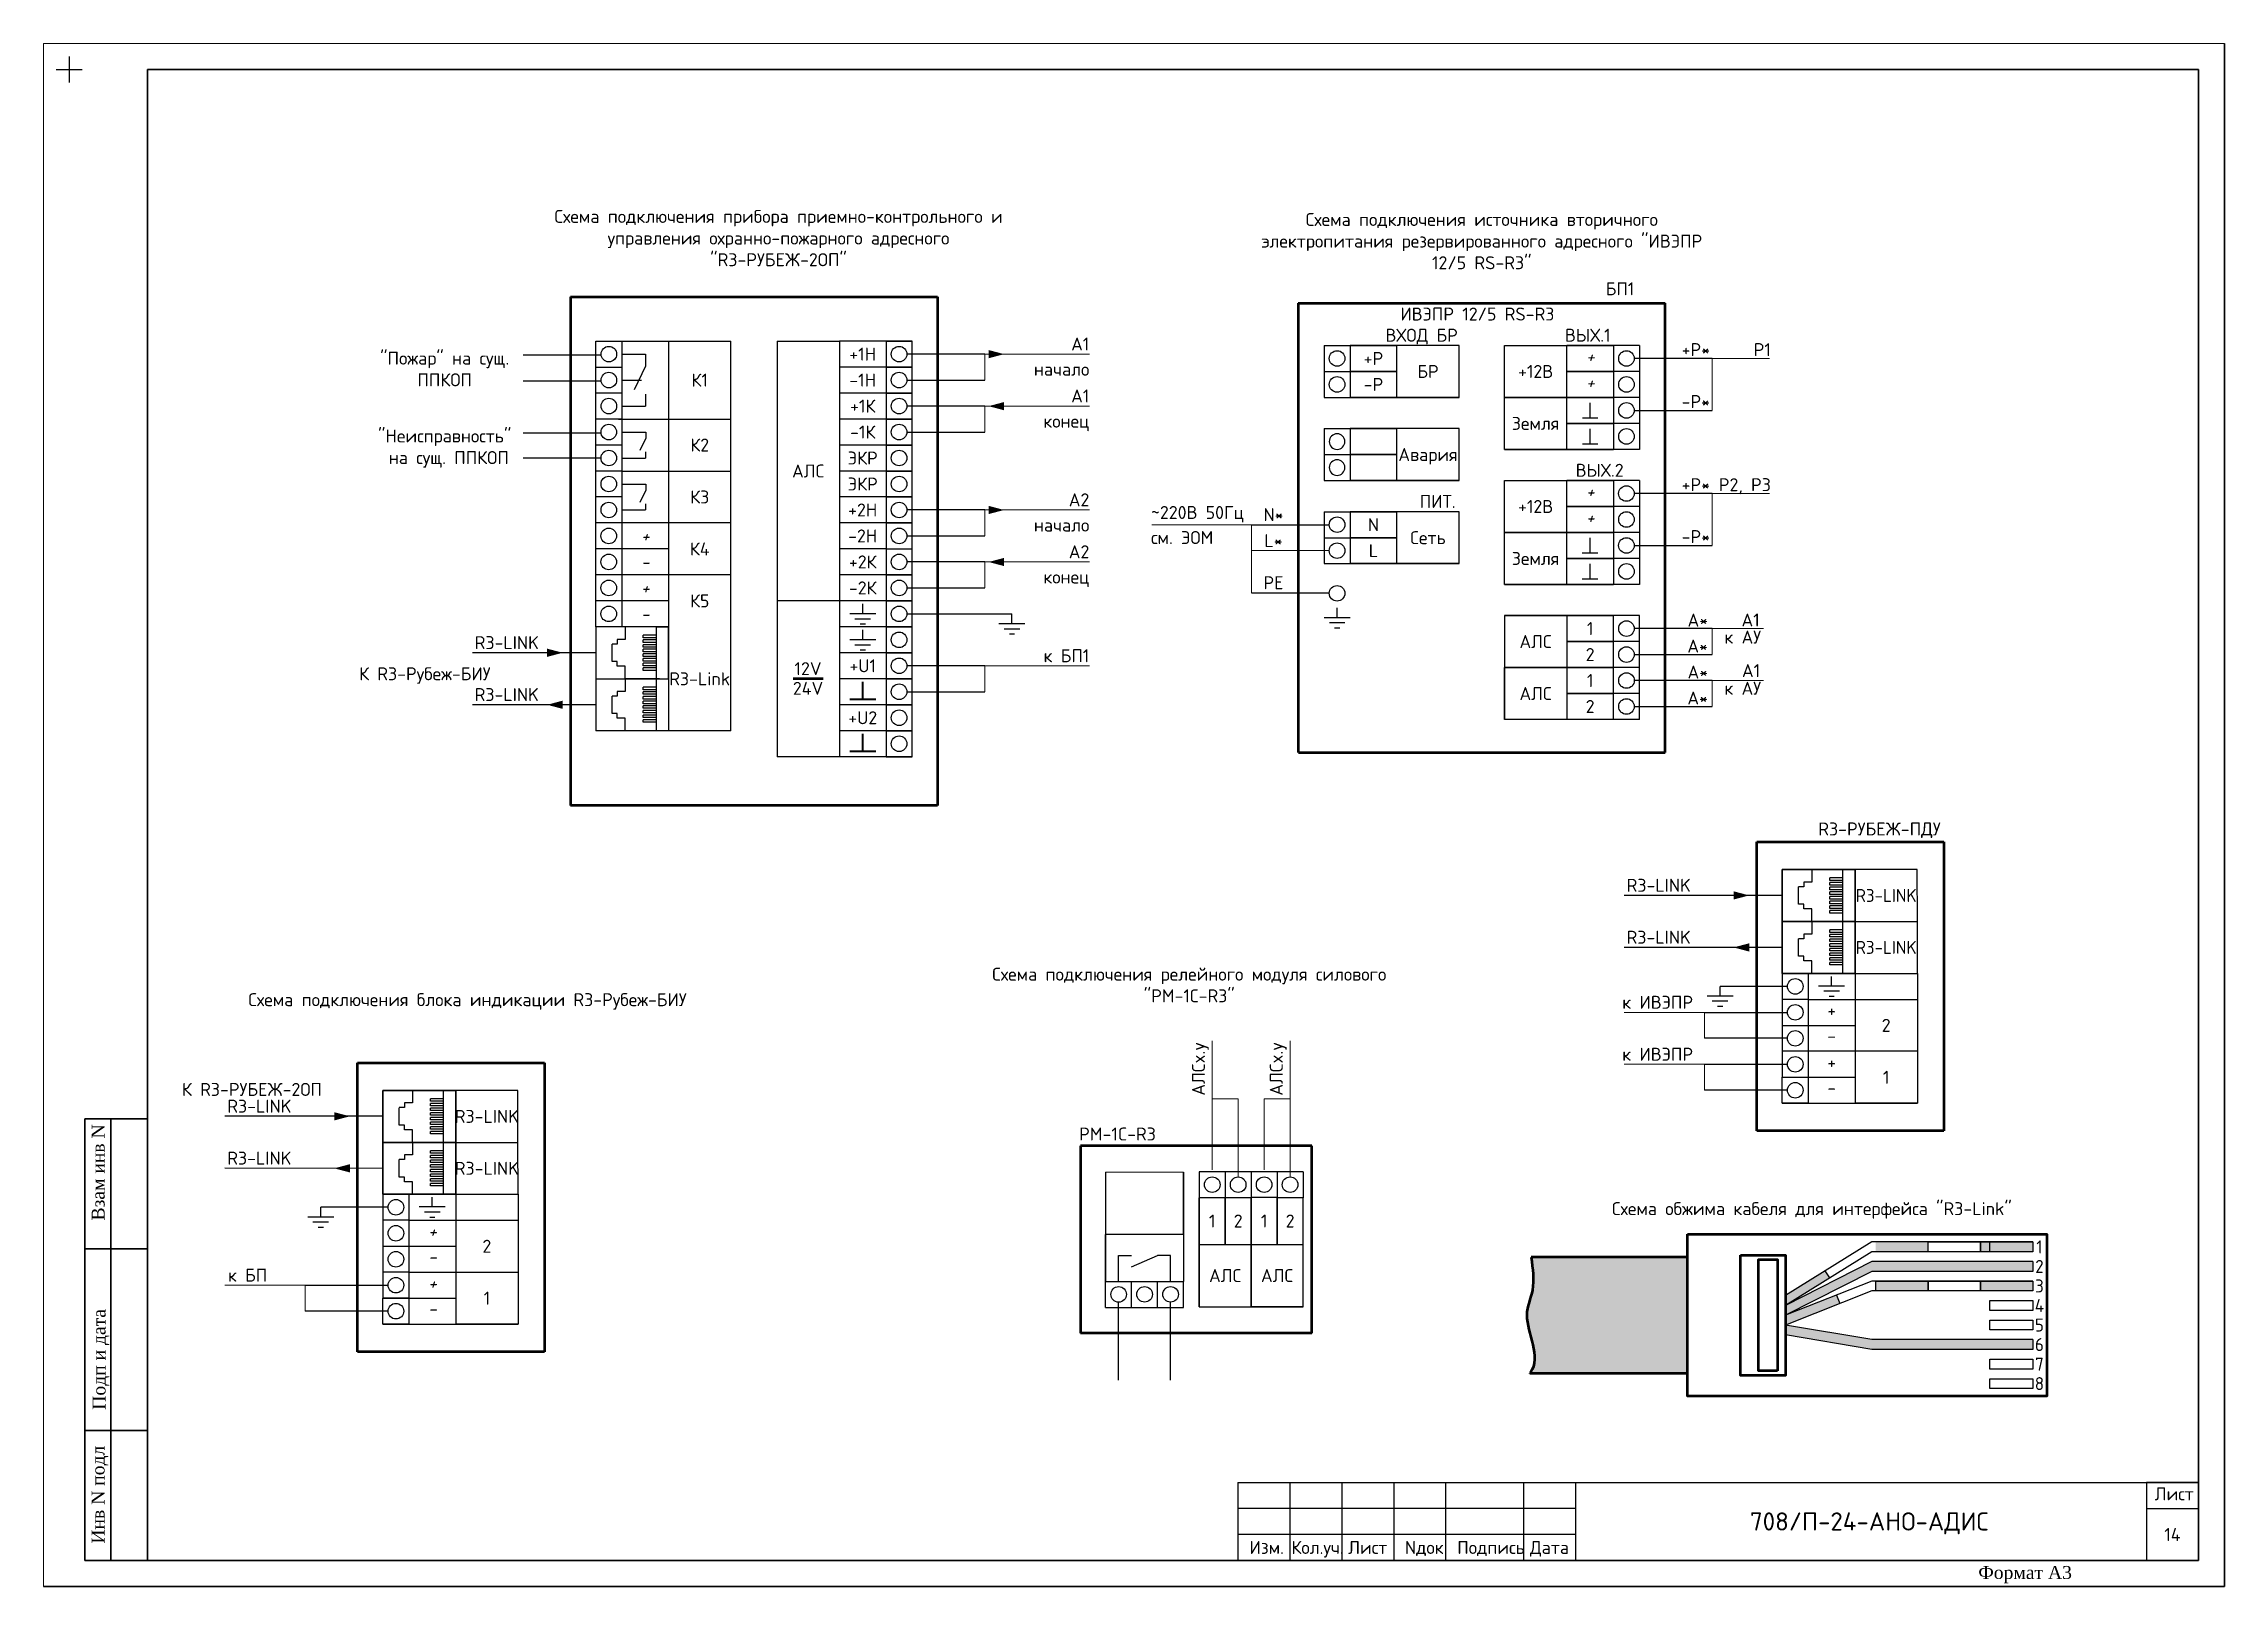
# Paper-space layout 'Сх3' of a CAD drawing. Header units: millimetres. Extents: x 1593 to 2013, y 856 to 1153.
# The model-space entities are those that its viewports show. They can reach past a viewport. Long polylines and large blocks are cut down to what shows.
import ezdxf
from ezdxf import colors
from ezdxf.entities.mleader import LeaderData, LeaderLine
from ezdxf.enums import TextEntityAlignment as Align
from ezdxf.math import Vec2, Vec3

# ---------------------------------------------------------------- set-up
doc = ezdxf.new("R2010")
doc.units = ezdxf.units.MM
for name, color, linetype, lineweight in [('RC-Выноски', 7, 'Continuous', 0), ('Основная сплош', 7, 'Continuous', 30), ('Примечания', 7, 'Continuous', 25), ('Схемы подключ', 7, 'Continuous', 15), ('Текст', 7, 'Continuous', 30)]:
    doc.layers.add(name, color=color, linetype=linetype, lineweight=lineweight)
doc.layers.add('Вспомог-я', color=123, linetype='Continuous', plot=False)
doc.layers.add('Основная', color=7, linetype='Continuous')
doc.layers.add('Штамп', color=7, linetype='Continuous', lineweight=25, true_color=0x000000)
doc.styles.add('GOST-2.304_Type-B_italic', font='')
doc.styles.add('ICOCPEUR', font='isocpeur.ttf', dxfattribs={"height": 250})
doc.styles.add('ISOCPEUR', font='isocpeur.ttf', dxfattribs={"height": 250})
doc.styles.add('RubezhCAD', font='isocpeur.ttf')
doc.styles.add('TIMES', font='times.ttf')
doc.styles.get('GOST-2.304_Type-B_italic').set_extended_font_data('GOST Common', italic=True)

psp = doc.layouts.new('Сх3')

msp = doc.modelspace()

# ---------------------------------------------------------------- texts
at = {"layer": 'Схемы подключ', "lineweight": 0, "style": 'RubezhCAD'}
for s, p in [('БП1', (371479.3, 48739.4)), ('ИВЭПР 12/5 RS-R3', (367524.1, 48253.2)), ('ВХОД БР', (367237.5, 47845.4)), ('ВЫХ.1', (370695.2, 47845.6)), ('ВЫХ.2', (370900.8, 45245.4)), ('~220В 50Гц', (362723.1, 44432.8)), ('ПИТ.', (367898.1, 44645.6)), ('см. ЭОМ', (362723.1, 43950.3)), ('A*', (373055.4, 42360.9)), ('А1', (374095.2, 42363.6)), ('A*', (373052.1, 41861.2)), ('к АУ ', (373765.2, 42034.3)), ('A*', (373055.4, 41360.9)), ('А1', (374103.9, 41388.4)), ('к АУ ', (373765.2, 41049.1)), ('A*', (373052.1, 40861.2)), ('Схема подключения блока индикации R3-Рубеж-БИУ', (345336.7, 35053.6))]:
    msp.add_text(s, height=250, dxfattribs=at).set_placement(p)
for s, p in [('А1', (361534.6, 47801.3)), ('начало', (361534.6, 47315.4)), ('А1', (361534.6, 46801.3)), ('конец', (361534.6, 46315.4)), ('А2', (361534.6, 44801.3)), ('начало', (361534.6, 44315.4)), ('А2', (361534.6, 43801.3)), ('конец', (361534.6, 43315.4)), ('R3-LINK', (350932.2, 42052.6)), ('к БП1', (361534.6, 41800.1)), ('R3-LINK', (350931.2, 41052.6)), ('R3-LINK', (346167.6, 33128.4)), ('R3-LINK', (346166.6, 32128.4)), ('к БП', (345701.5, 29875.9))]:
    msp.add_text(s, height=250, dxfattribs=at).set_placement(p, align=Align.MIDDLE_RIGHT)
for s, p in [('+1Н', (357170.4, 47606.3)), ('+Р', (367006, 47523)), ('К1', (354031.1, 47106.3)), ('-1Н', (357170.2, 47106.3)), ('-Р', (367006.2, 47023)), ('БР', (368056.4, 47272.9)), ('+12В', (370129.5, 47273)), ('+1К', (357170.2, 46606.3)), ('-1К', (357170.2, 46106.3)), ('Земля', (370129.4, 46272.9)), ('К2', (354031.1, 45856.3)), ('Авария', (368056.3, 45672.9)), ('АЛС', (356119.8, 45356.3)), ('ЭКР', (357170.2, 45606.3)), ('К3', (354031.1, 44856.3)), ('ЭКР', (357170.5, 45106.3)), ('+2Н', (357170.6, 44606.3)), ('N*', (365080.2, 44516.8)), ('+12В', (370129.1, 44672.9)), ('-2Н', (357170.3, 44106.3)), ('L*', (365080.2, 44016.8)), ('N', (367006.1, 44323)), ('Сеть', (368056.3, 44073)), ('К4', (354031.1, 43856.3)), ('+2К', (357170.5, 43606.3)), ('L', (367006.3, 43823)), ('Земля', (370128.9, 43672.7)), ('PE', (365080.7, 43205.4)), ('К5', (354030.5, 42856.3)), ('-2К', (357170.3, 43106.3)), ('1', (371179.6, 42322.9)), ('АЛС', (370129.3, 42072.9)), ('12V', (356116.9, 41551.5)), ('+U1', (357170.6, 41606.3)), ('2', (371179.6, 41822.9)), ('R3-Link', (354030.1, 41356.3)), ('24V', (356116.9, 41172.6)), ('АЛС', (370129.6, 41072.9)), ('1', (371179.8, 41322.9)), ('2', (371179.8, 40822.9)), ('+U2', (357170.5, 40606.3)), ('R3-LINK', (349930.8, 32932)), ('R3-LINK', (349930.8, 31932)), ('2', (349931, 30432)), ('1', (349931.2, 29432))]:
    msp.add_text(s, height=250, dxfattribs=at).set_placement(p, align=Align.MIDDLE_CENTER)
at = {"layer": 'Схемы подключ', "lineweight": 25, "style": 'GOST-2.304_Type-B_italic'}
for p in [(371179.8, 47560.8), (371179.8, 47060.8), (371179.4, 44960.6), (371179.4, 44460.6)]:
    msp.add_text('+', height=250, dxfattribs=at).set_placement(p, align=Align.MIDDLE_CENTER)
at = {"layer": 'Схемы подключ', "lineweight": 0, "style": 'RubezhCAD'}
for s, p in [('+P*', (373214.7, 47568.1)), ('-P*', (373214.7, 46568.1)), ('+P*', (373214.7, 44967.9)), ('-P*', (373214.7, 43968))]:
    msp.add_text(s, height=250, dxfattribs=at).set_placement(p, align=Align.CENTER)
for s, p in [('P1', (374661.1, 47568.1)), ('P2, P3', (374661.1, 44967.9))]:
    msp.add_text(s, height=250, dxfattribs=at).set_placement(p, align=Align.RIGHT)
at = {"layer": 'Схемы подключ', "color": 0, "lineweight": 25}
for s, style, p in [('+', 'GOST-2.304_Type-B_italic', (352979.6, 44106.3)), ('-', 'GOST-2.304_Type-B_italic', (352979.2, 43606.3)), ('+', 'GOST-2.304_Type-B_italic', (352979, 43105.5)), ('-', 'GOST-2.304_Type-B_italic', (352978.7, 42605.5)), ('+', 'ISOCPEUR', (375830.6, 34972.4)), ('-', 'ISOCPEUR', (375830.6, 34482.9)), ('2', 'ISOCPEUR', (376881.1, 34684.7)), ('+', 'ISOCPEUR', (375830.8, 33972.4)), ('1', 'ISOCPEUR', (376881.4, 33684.7)), ('-', 'ISOCPEUR', (375830.8, 33482.9)), ('+', 'GOST-2.304_Type-B_italic', (348880.5, 30719.8)), ('1', 'ISOCPEUR', (363901.1, 30917.4)), ('2', 'ISOCPEUR', (364401.1, 30917.4)), ('1', 'ISOCPEUR', (364901.1, 30917.7)), ('2', 'ISOCPEUR', (365401.1, 30917.7)), ('-', 'GOST-2.304_Type-B_italic', (348880.5, 30230.2)), ('АЛС', 'ISOCPEUR', (364151.1, 29867.1)), ('АЛС', 'ISOCPEUR', (365151.1, 29867.4)), ('+', 'GOST-2.304_Type-B_italic', (348880.6, 29719.8)), ('-', 'GOST-2.304_Type-B_italic', (348880.6, 29230.2))]:
    msp.add_text(s, height=250, dxfattribs=dict(at, style=style)).set_placement(p, align=Align.MIDDLE_CENTER)
at = {"layer": 'Схемы подключ', "color": 7, "style": 'ISOCPEUR'}
for s, p in [('R3-РУБЕЖ-ПДУ', (375573.8, 38340.3)), ('Схема обжима кабеля для интерфейса "R3-Link"', (371599.8, 31030.4))]:
    msp.add_text(s, height=250, dxfattribs=at).set_placement(p)
at = {"layer": 'Схемы подключ', "color": 0, "lineweight": 0, "style": 'ISOCPEUR'}
for s, p in [('R3-LINK', (373117.7, 37381)), ('R3-LINK', (373116.8, 36381)), ('к ИВЭПР', (373162.2, 35128.5)), ('к ИВЭПР', (373162.2, 34128.5))]:
    msp.add_text(s, height=250, dxfattribs=at).set_placement(p, align=Align.MIDDLE_RIGHT)
at = {"layer": 'Схемы подключ', "color": 0, "lineweight": 25, "style": 'ISOCPEUR', "width": 0.95}
for s, p in [('R3-LINK', (376881, 37184.7)), ('R3-LINK', (376881, 36184.7)), ('1', (379832.8, 30419)), ('2', (379832.8, 30043.1)), ('4', (379832.8, 29291.2)), ('3', (379832.8, 29667.1)), ('5', (379832.8, 28915.2)), ('6', (379832.8, 28539.2)), ('7', (379832.8, 28163.3)), ('8', (379832.8, 27787.3))]:
    msp.add_text(s, height=250, dxfattribs=at).set_placement(p, align=Align.MIDDLE_CENTER)
at = {"layer": 'Схемы подключ', "style": 'ISOCPEUR'}
for p in [(363760.3, 33330.5), (365260.3, 33330.5)]:
    msp.add_text('АЛСx.y', height=250, rotation=90, dxfattribs=at).set_placement(p)
at = {"layer": 'Схемы подключ', "color": 7, "style": 'ISOCPEUR'}
msp.add_text('РМ-1C-R3', height=250, dxfattribs=at).set_placement((362816.1, 32467.6), align=Align.RIGHT)
at = {"layer": 'Схемы подключ', "lineweight": 0, "char_height": 250, "width": 9163.614, "attachment_point": 2, "style": 'RubezhCAD'}
for s, insert in [('Схема подключения прибора приемно-контрольного и управления охранно-пожарного адресного "R3-РУБЕЖ-2ОП"', (355548.4, 50382.5)), ('Схема подключения источника вторичного электропитания резервированного адресного "ИВЭПР 12/5 RS-R3"', (369092.6, 50323.8)), ('Схема подключения релейного модуля силового \\P"РМ-1С-R3"', (363458.7, 35794.5))]:
    msp.add_mtext(s, dxfattribs=dict(at, insert=insert))
at = {"layer": 'Схемы подключ', "char_height": 250, "attachment_point": 5}
for s, insert, style in [('"Пожар" на сущ. ППКОП', (349118.9, 47320.1), 'ISOCPEUR'), ('"Неисправность"\\P на сущ. ППКОП', (349118.9, 45788.7), 'ISOCPEUR'), ('К R3-Рубеж-БИУ', (348737, 41418.7), 'RubezhCAD')]:
    msp.add_mtext_dynamic_manual_height_columns(s, width=3136.894, gutter_width=1250, heights=[0], dxfattribs=dict(at, insert=insert, style=style))
at = {"layer": 'Схемы подключ', "lineweight": 0, "insert": (345407.1, 33576.1), "char_height": 250, "attachment_point": 2, "style": 'RubezhCAD'}
msp.add_mtext_dynamic_manual_height_columns('К R3-РУБЕЖ-2ОП', width=3136.894, gutter_width=1250, heights=[0], dxfattribs=at)

# ---------------------------------------------------------------- blocks, each defined once
blk = doc.blocks.new('разьем')
for p, q in [((0, -1000), (0, 0)), ((-753, -332), (-854, -332)), ((-854, -668), (-854, -333)), ((-600, -242), (-753, -242)), ((-753, -242), (-753, -332)), ((-600, 0), (-600, -242)), ((-254, -210), (-254, -163)), ((0, -163), (-254, -163)), ((0, -210), (-254, -210)), ((-254, -299), (-254, -253)), ((0, -253), (-254, -253)), ((0, -299), (-254, -299)), ((-254, -389), (-254, -343)), ((0, -343), (-254, -343)), ((0, -389), (-254, -389)), ((-753, -668), (-854, -668)), ((-753, -758), (-753, -668)), ((-600, -758), (-753, -758)), ((-600, -1000), (-600, -758)), ((-254, -479), (-254, -432)), ((0, -432), (-254, -432)), ((0, -479), (-254, -479)), ((-254, -568), (-254, -522)), ((0, -522), (-254, -522)), ((0, -568), (-254, -568)), ((-254, -658), (-254, -612)), ((0, -612), (-254, -612)), ((0, -658), (-254, -658)), ((-254, -748), (-254, -701)), ((0, -701), (-254, -701)), ((0, -748), (-254, -748)), ((-254, -838), (-254, -791)), ((0, -791), (-254, -791)), ((0, -838), (-254, -838))]:
    blk.add_line(p, q)
blk = doc.blocks.new('*U2737')
at = {"layer": 'Вспомог-я', "ltscale": 100}
for points in [[(493, 29450), (493, 28950)], [(243, 29200), (743, 29200)]]:
    blk.add_lwpolyline(points, dxfattribs=at)
at = {"layer": 'Основная сплош'}
for p, q in [((42000, 29700), (0, 29700)), ((0, 29700), (0, 0)), ((42000, 0), (42000, 29700)), ((2000, 29200), (2000, 500)), ((41500, 29200), (2000, 29200)), ((41500, 500), (41500, 29200)), ((793, 500), (793, 9000)), ((793, 6500), (793, 9000)), ((793, 9000), (1993, 9000)), ((1993, 9000), (793, 9000)), ((1293, 9000), (1293, 500)), ((1993, 6500), (793, 6500)), ((793, 500), (793, 3000)), ((793, 3000), (1993, 3000)), ((2000, 500), (793, 500)), ((2000, 500), (41500, 500)), ((0, 0), (42000, 0))]:
    blk.add_line(p, q, dxfattribs=at)
at = {"layer": 'Текст', "style": 'TIMES'}
for s, p in [('Взам инв N', (1176, 7044)), ('Подп и дата', (1193, 3400)), ('Инв N подл', (1174, 822))]:
    blk.add_text(s, height=250, rotation=90, dxfattribs=at).set_placement(p)
blk.add_text('Формат А3', height=250, dxfattribs=at).set_placement((37261, 143))
blk = doc.blocks.new('мал')
at = {"layer": 'Штамп'}
for p, q in [((23001, 2000), (23002, 500)), ((23001, 2000), (41501, 2000)), ((24002, 2000), (24002, 500)), ((25002, 2000), (25002, 500)), ((26002, 2000), (26002, 500)), ((27002, 2000), (27002, 500)), ((28502, 2000), (28502, 500)), ((29502, 2000), (29502, 500)), ((41501, 2000), (40501, 2000)), ((40501, 2000), (40501, 500)), ((29502, 1500), (23002, 1500)), ((40501, 1500), (41500, 1500)), ((29502, 1000), (23002, 1000))]:
    blk.add_line(p, q, dxfattribs=at)
at = {"style": 'ICOCPEUR'}
for tag, height, p in [('SHIFR', 350, (35162, 1250)), ('LIST', 250, (41000, 998))]:
    blk.add_attdef(tag, text='', height=height, dxfattribs=at).set_placement(p, align=Align.MIDDLE_CENTER)
at = {"layer": 'Штамп', "style": 'ICOCPEUR'}
for s, p in [('Лист', (40658, 1657)), ('Изм.', (23226, 624)), ('Кол.уч.', (24033, 624)), ('Лист', (25126, 624)), ('Nдок.', (26219, 624)), ('Подпись', (27226, 624)), ('Дата', (28626, 624))]:
    blk.add_text(s, height=250, dxfattribs=at).set_placement(p)

# ---------------------------------------------------------------- hatches: boundary and pattern name
h = msp.add_hatch(color=256)
h.dxf.hatch_style = 1
h.set_gradient(color1=(255, 127, 0), color2=(255, 127, 0), tint=1)
h.paths.add_polyline_path([(377688.6, 30324.2), (377688.6, 30513.9), (376680.7, 30513.9), (376680.7, 30324.2)])
h = msp.add_hatch(color=256)
h.dxf.hatch_style = 1
h.set_gradient(color1=(255, 127, 0), color2=(255, 127, 0), tint=1)
h.paths.add_polyline_path([(379704.5, 30324.2), (379704.5, 30513.9), (378696.6, 30513.9), (378696.6, 30324.2)])
h = msp.add_hatch(color=256)
h.dxf.hatch_style = 1
h.set_gradient(color1=(51, 51, 51), color2=(132, 132, 132), rotation=90, tint=1, name='CYLINDER')
edge = h.paths.add_edge_path()
edge.add_line((373057.3, 27984.8), (373057.3, 30221.6))
edge.add_line((373057.3, 30221.6), (370045.6, 30221.6))
edge.add_spline(control_points=[(370045.6, 30221.6), (370074.2, 30001), (370127.3, 29591.3), (369811.3, 29004.5), (370245.9, 28293.1), (370024.5, 27991.8), (370021.8, 27988.1)], knot_values=[0, 0, 0, 0, 258.2860669, 479.760953, 905.2685002, 910.4982648, 910.4982648, 910.4982648, 910.4982648], degree=3, periodic=0)
edge.add_line((370019.7, 27984.8), (373057.3, 27984.8))
h = msp.add_hatch(color=256)
h.dxf.hatch_style = 1
h.set_gradient(color1=(255, 127, 0), color2=(255, 127, 0), tint=1)
h.paths.add_polyline_path([(376605.6, 30137.9), (374941.9, 29292.9), (374941.9, 29103.2), (376605.6, 29948.2), (379704.5, 29948.2), (379704.5, 30137.9)])
h = msp.add_hatch(color=256)
h.dxf.hatch_style = 1
h.set_gradient(color1=(255, 127, 0), color2=(255, 127, 0), tint=1)
h.paths.add_polyline_path([(374941.9, 29482.5), (374941.9, 29292.9), (375793.3, 29820.7), (375708.4, 29957.7)])
h = msp.add_hatch(color=256)
h.dxf.hatch_style = 1
h.set_gradient(color1=(51, 204, 0), color2=(51, 204, 0), tint=1)
h.paths.add_polyline_path([(375991.2, 29329), (375926.3, 29493), (374941.9, 29103.2), (374941.9, 28913.5)])
h = msp.add_hatch(color=256)
h.dxf.hatch_style = 1
h.set_gradient(color1=(51, 204, 0), color2=(51, 204, 0), tint=1)
h.paths.add_polyline_path([(377688.6, 29572.3), (377688.6, 29762), (376680.7, 29762), (376680.7, 29572.3)])
h = msp.add_hatch(color=256)
h.dxf.hatch_style = 1
h.set_gradient(color1=(51, 204, 0), color2=(51, 204, 0), tint=1)
h.paths.add_polyline_path([(379704.5, 29572.3), (379704.5, 29762), (378696.6, 29762), (378696.6, 29572.3)])
h = msp.add_hatch(color=256)
h.dxf.hatch_style = 1
h.set_gradient(color1=(51, 204, 0), color2=(51, 204, 0), tint=1)
h.paths.add_polyline_path([(376605.6, 28634.1), (374941.9, 28913.5), (374941.9, 28723.8), (376605.6, 28444.4), (379704.5, 28444.4), (379704.5, 28634.1)])

# ---------------------------------------------------------------- linework, layer by layer
at = {"ltscale": 4}
for p, q in [((352132.9, 47584.1), (350632.9, 47584.1)), ((352029.9, 43856.3), (352029.9, 47856.3)), ((352531.2, 47606.3), (352989.7, 47606.3)), ((352989.7, 47606.3), (352989.7, 47373.9)), ((352132.9, 47084.1), (350632.9, 47084.1)), ((352531.2, 47106.3), (352911, 47106.3)), ((352989.7, 47373.9), (352767.4, 46916.6)), ((352989.7, 46838.6), (352989.7, 46606.3)), ((352531.2, 46606.3), (352989.7, 46606.3)), ((352132.7, 46084.1), (350632.7, 46084.1)), ((352532.6, 46106.3), (352991, 46106.3)), ((352991, 45990.1), (352875.1, 45751.6)), ((352991, 46106.3), (352991, 45990.1)), ((352129.9, 45605.5), (350629.9, 45605.5)), ((352529.9, 45606.3), (352988.4, 45606.3)), ((352988.4, 45722.5), (352988.4, 45606.3)), ((352532.6, 45106.3), (352991, 45106.3)), ((352991, 44990.1), (352875.1, 44751.6)), ((352991, 45106.3), (352991, 44990.1)), ((352529.9, 44606.3), (352988.4, 44606.3)), ((352988.4, 44722.5), (352988.4, 44606.3)), ((354630.2, 42356.3), (354631.3, 44356.3)), ((356719.8, 42856.3), (355519.7, 42856.3)), ((358020.8, 42606.3), (360044.1, 42606.3)), ((353196.3, 42356.3), (353429.7, 42356.3)), ((353429.7, 42356.3), (353429.7, 40356.3)), ((352028.8, 41356.3), (352028.8, 40356.3)), ((353256.3, 41356.3), (352596.8, 41356.3)), ((354630.5, 40356.3), (352028.8, 40356.3)), ((356719.8, 39856.3), (355519.8, 39856.3)), ((377481, 37684.7), (376280.9, 37684.7)), ((374980.2, 35434.7), (373682.6, 35434.7)), ((376280.9, 35684.7), (376280.9, 35184.7)), ((375380.1, 35184.7), (374880.3, 35184.7)), ((350530.8, 33432), (349330.8, 33432)), ((348030, 31182), (346732.4, 31182)), ((349330.8, 31432), (349330.8, 30932)), ((348429.9, 30932), (347930.1, 30932)), ((376605.6, 30513.9), (374941.9, 29482.5)), ((376605.6, 30324.2), (374941.9, 29292.9)), ((379704.5, 30513.9), (376605.6, 30513.9)), ((378877.9, 30324.2), (376605.6, 30324.2)), ((373057.3, 29898.9), (373057.3, 30221.6)), ((376605.6, 30137.9), (374941.9, 29292.9)), ((376605.6, 29948.2), (374941.9, 29103.2)), ((375793.3, 29820.7), (375708.4, 29957.7)), ((379704.5, 30137.9), (376605.6, 30137.9)), ((379704.5, 29948.2), (376605.6, 29948.2)), ((379704.5, 30137.9), (379704.5, 29948.2)), ((376605.6, 29762), (374941.9, 29103.2)), ((376605.6, 29572.3), (374941.9, 28913.5)), ((375926.3, 29493), (375991.2, 29329)), ((379704.5, 29762), (376605.6, 29762)), ((379704.5, 29572.3), (376605.6, 29572.3)), ((379704.5, 29762), (379704.5, 29572.3)), ((362098.9, 27855.9), (362098.9, 29355.9)), ((363098.9, 27855.9), (363098.9, 29355.9)), ((376605.6, 28634.1), (374941.9, 28913.5)), ((376605.6, 28444.4), (374941.9, 28723.8)), ((379704.5, 28634.1), (376605.6, 28634.1)), ((379704.5, 28634.1), (379704.5, 28444.4)), ((379704.5, 28444.4), (376605.6, 28444.4))]:
    msp.add_line(p, q, dxfattribs=at)
at = {"lineweight": 50, "ltscale": 4}
for p, q in [((356408.2, 41356.3), (355831.5, 41356.3)), ((373057.3, 30221.6), (370045.6, 30221.6)), ((373057.3, 27984.8), (370019.3, 27984.8))]:
    msp.add_line(p, q, dxfattribs=at)
for points in [[(352028.8, 41356.3), (353429.7, 41356.3), (353429.7, 42356.3), (352028.8, 42356.3)], [(374880.9, 36684.7), (376281, 36684.7), (376281, 37684.7), (374880.9, 37684.7)], [(376281, 36684.7), (374880.9, 36684.7), (374880.9, 37684.7), (376281, 37684.7)], [(374880.9, 35684.7), (376281, 35684.7), (376281, 36684.7), (374880.9, 36684.7)], [(376281, 35684.7), (374880.9, 35684.7), (374880.9, 36684.7), (376281, 36684.7)], [(347930.8, 32432), (349330.8, 32432), (349330.8, 33432), (347930.8, 33432)], [(349330.8, 32432), (347930.8, 32432), (347930.8, 33432), (349330.8, 33432)], [(347930.8, 31432), (349330.8, 31432), (349330.8, 32432), (347930.8, 32432)], [(349330.8, 31432), (347930.8, 31432), (347930.8, 32432), (349330.8, 32432)], [(377688.6, 30513.9), (378696.6, 30513.9), (378696.6, 30324.2), (377688.6, 30324.2)], [(378696.6, 30513.9), (379704.5, 30513.9), (379704.5, 30324.2), (378696.6, 30324.2)], [(378877.9, 30513.9), (379704.5, 30513.9), (379704.5, 30324.2), (378877.9, 30324.2)], [(376680.7, 29762), (377688.6, 29762), (377688.6, 29572.3), (376680.7, 29572.3)], [(377688.6, 29762), (378696.6, 29762), (378696.6, 29572.3), (377688.6, 29572.3)], [(378696.6, 29762), (379704.5, 29762), (379704.5, 29572.3), (378696.6, 29572.3)], [(378877.9, 29386), (379704.5, 29386), (379704.5, 29196.3), (378877.9, 29196.3)], [(378877.9, 29010), (379704.5, 29010), (379704.5, 28820.4), (378877.9, 28820.4)], [(378877.9, 28258.1), (379704.5, 28258.1), (379704.5, 28068.4), (378877.9, 28068.4)], [(378877.9, 27882.2), (379704.5, 27882.2), (379704.5, 27692.5), (378877.9, 27692.5)]]:
    msp.add_lwpolyline(points, close=True)
at = {"lineweight": 50}
for points in [[(373057.3, 30661.7), (379974, 30664.7), (379974, 27547.7), (373057.3, 27544.7)], [(374075.2, 30262.4), (374941.9, 30262.4), (374941.9, 27944), (374075.2, 27944)], [(374791.3, 28031.6), (374421.6, 28031.6), (374421.6, 30174.8), (374791.3, 30174.8)]]:
    msp.add_lwpolyline(points, close=True, dxfattribs=at)
msp.add_open_spline([(370045.6, 30221.6), (370074.2, 30001), (370127.3, 29591.3), (369811.3, 29004.5), (370245.9, 28293.1), (370024.5, 27991.8), (370021.8, 27988.1), (370021, 27987), (370020.1, 27985.9), (370019.3, 27984.8)], degree=3, knots=[0, 0, 0, 0, 258.2860669, 479.760953, 905.2685002, 910.4982648, 910.4982648, 910.4982648, 912.0691625, 912.0691625, 912.0691625, 912.0691625], dxfattribs=at)
at = {"layer": 'Схемы подключ', "lineweight": 50}
msp.add_line((351542.5, 48711.6), (351542.5, 38914.8), dxfattribs=at)
at = {"layer": 'Схемы подключ', "color": 0, "lineweight": 25}
for p, q in [((359521.2, 47606.3), (358020.9, 47606.3)), ((358020.9, 47106.3), (359521.2, 47106.3)), ((359520.8, 46606.3), (358020.8, 46606.3)), ((358020.5, 46106.3), (359520.8, 46106.3)), ((359521.2, 44606.3), (358020.9, 44606.3)), ((358020.9, 44106.3), (359521.2, 44106.3)), ((359520.8, 43606.3), (358020.8, 43606.3)), ((358020.8, 43106.3), (359521, 43106.3)), ((352028.8, 41857.6), (349651.6, 41857.6)), ((359521.1, 41606.3), (358020.9, 41606.3)), ((352029.5, 40855.3), (349651.6, 40857.6)), ((358020.9, 41106.3), (359521.1, 41106.3)), ((374880.9, 37186), (371837.2, 37186)), ((374880.9, 36183.1), (371837.2, 36186)), ((373380.3, 34934.7), (374980.3, 34934.7)), ((374980.4, 34434.7), (373380.3, 34434.7)), ((373380.3, 33934.7), (374980.3, 33934.7)), ((374980.4, 33434.7), (373380.3, 33434.7)), ((347930.8, 32933.4), (344887, 32933.4)), ((347930.8, 31930.5), (344887, 31933.4)), ((346430.1, 29682), (348030.1, 29682)), ((348030.2, 29182), (346430.1, 29182))]:
    msp.add_line(p, q, dxfattribs=at)
at = {"layer": 'Схемы подключ'}
for p, q in [((359520.9, 47106.3), (359520.9, 47606.3)), ((359520.9, 47606.3), (361534.6, 47606.3)), ((359521.2, 47106.3), (359521.2, 47606.3)), ((373529.3, 46923), (373529.4, 47523.1)), ((373529.4, 47523.1), (374129.3, 47523.1)), ((373529.6, 47522.9), (374130.3, 47522.9)), ((373561.2, 47522.9), (374635.9, 47522.9)), ((373529.2, 46523), (373529.3, 46923)), ((359520.8, 46106.3), (359520.8, 46606.3)), ((359520.8, 46606.3), (361534.6, 46606.3)), ((359520.9, 44106.3), (359520.9, 44606.3)), ((359520.9, 44606.3), (361534.6, 44606.3)), ((359521.2, 44106.3), (359521.2, 44606.3)), ((373529.3, 44322.9), (373529.4, 44923)), ((373529.4, 44923), (374129.3, 44923)), ((373529.6, 44922.8), (374130.3, 44922.8)), ((373561.2, 44922.8), (374635.9, 44922.8)), ((364655.4, 44323), (362737.6, 44323)), ((364655.4, 43011.6), (364655.4, 44323)), ((373529.2, 43922.8), (373529.3, 44322.9)), ((359520.8, 43106.3), (359520.8, 43606.3)), ((359520.8, 43606.3), (361534.6, 43606.3)), ((374517.2, 42322.9), (372030, 42322.9)), ((373529.7, 41822.9), (373529.7, 42322.9)), ((373529.7, 42322.9), (374129.6, 42322.9)), ((373530, 41822.9), (373530, 42322.9)), ((359520.9, 41106.3), (359520.9, 41606.3)), ((359521, 41106.3), (359521, 41606.3)), ((359521, 41606.3), (361534.6, 41606.3)), ((359521.1, 41106.3), (359521.1, 41606.3)), ((372030, 41822.9), (373530, 41822.9)), ((374517.2, 41322.9), (372030.2, 41322.9)), ((373530, 40822.9), (373530, 41322.9)), ((373530, 41322.9), (374129.9, 41322.9)), ((373530.2, 40822.9), (373530.2, 41322.9)), ((372030.2, 40822.9), (373530.2, 40822.9)), ((373380.5, 34934.7), (371837.2, 34934.7)), ((373380.3, 34434.7), (373380.3, 34934.7)), ((373380.3, 34434.7), (373380.3, 34934.7)), ((373380.5, 34434.7), (373380.5, 34934.7)), ((363901.1, 34388.1), (363901.1, 31900.9)), ((365401.1, 31767.5), (365401.1, 34388.1)), ((373380.5, 33934.7), (371837.2, 33934.7)), ((373380.3, 33434.7), (373380.3, 33934.7)), ((373380.3, 33434.7), (373380.3, 33934.7)), ((373380.5, 33434.7), (373380.5, 33934.7)), ((364401.1, 33267.3), (363901.1, 33267.3)), ((364401.1, 31767.3), (364401.1, 33267.3)), ((365401.1, 33267.5), (364901.1, 33267.5)), ((364901.1, 33267.5), (364901.1, 31901.1)), ((363348.9, 31855.7), (361848.9, 31855.7)), ((346430.3, 29682), (344887, 29682)), ((346430.1, 29182), (346430.1, 29682)), ((346430.2, 29182), (346430.2, 29682)), ((346430.3, 29182), (346430.3, 29682))]:
    msp.add_line(p, q, dxfattribs=at)
at = {"layer": 'Схемы подключ', "lineweight": 25}
for p, q in [((373529.4, 47523.1), (372029.4, 47523.1)), ((373530.4, 47522.9), (372029.6, 47522.9)), ((372029.2, 46523), (373529.2, 46523)), ((373529.4, 44923), (372029.4, 44923)), ((373530.4, 44922.8), (372029.6, 44922.8)), ((364654.9, 44323), (366155.4, 44323)), ((372029.2, 43922.8), (373529.2, 43922.8)), ((364655.4, 43011.6), (366154.3, 43011.6)), ((373529.7, 42322.9), (372029.7, 42322.9)), ((372029.7, 41822.9), (373529.7, 41822.9)), ((373530, 41322.9), (372030, 41322.9)), ((372030, 40822.9), (373530, 40822.9))]:
    msp.add_line(p, q, dxfattribs=at)
at = {"layer": 'Схемы подключ', "lineweight": 0}
msp.add_line((366155.4, 43823), (364655.4, 43823), dxfattribs=at)
at = {"layer": 'Схемы подключ', "lineweight": 50}
for points in [[(351542.5, 48711.6), (358608.8, 48711.6)], [(358608.8, 48711.6), (358607.9, 38914.8)], [(365559.4, 48587.2), (372625.7, 48587.2)], [(365559.8, 39940.1), (365559.8, 48587.2)], [(372626, 39940.1), (372626, 48587.2)], [(365559.8, 39940.1), (372626, 39940.1)], [(358607.9, 38914.8), (351542.5, 38914.8)], [(374392, 32653), (374392, 38216.4)], [(374392, 38216.4), (377990.3, 38216.4)], [(377990.2, 38216.4), (377989.2, 32653)], [(347441.8, 28400.4), (347441.8, 33963.7)], [(347441.8, 33963.7), (351040.1, 33963.7)], [(351040, 33963.7), (351039, 28400.4)], [(361366.1, 32362.1), (361366.1, 28761.1)], [(365819.1, 32362.1), (361366.1, 32362.1)], [(365819.1, 28760.9), (365819.1, 32362.1)], [(377989.4, 32653), (374392, 32653)], [(365819.1, 28760.9), (361366.1, 28761.1)], [(351039.2, 28400.4), (347441.8, 28400.4)]]:
    msp.add_lwpolyline(points, dxfattribs=at)
at = {"layer": 'Схемы подключ', "color": 0, "lineweight": 25}
for points in [[(352029.9, 47856.3), (352531.2, 47856.3)], [(352529.9, 47856.3), (353430.8, 47856.3)], [(352531.2, 47856.3), (352531.2, 47356.3)], [(353430.8, 47856.3), (353430.8, 46356.3)], [(353430.8, 47856.3), (354631.3, 47856.3)], [(354631.3, 46356.3), (354631.3, 47856.3)], [(355519.6, 47856.3), (356719.9, 47856.3)], [(355519.6, 47856.3), (355519.8, 39856.3)], [(357620.8, 47856.3), (356719.9, 47856.3)], [(357621, 47856.3), (356720.1, 47856.3)], [(356720.1, 47856.3), (356720.1, 47356.3)], [(358120.8, 47856.3), (357620.8, 47856.3)], [(357620.8, 47856.3), (357620.8, 47356.3)], [(357621, 47856.3), (358121, 47856.3)], [(358121, 47356.3), (358121, 47856.3)], [(352029.9, 47356.3), (352531.2, 47356.3)], [(352531.2, 47356.3), (352531.2, 46856.3)], [(357620.7, 47356.3), (356719.8, 47356.3)], [(356720, 47356.3), (356720, 46856.3)], [(357620.9, 47356.3), (356720, 47356.3)], [(357620.8, 47356.3), (356720.1, 47356.3)], [(357620.7, 47356.3), (357620.7, 46856.3)], [(358120.7, 47356.3), (357620.7, 47356.3)], [(358120.8, 47356.3), (357620.8, 47356.3)], [(357620.9, 47356.3), (358121, 47356.3)], [(358121, 46856.3), (358121, 47356.3)], [(352531.2, 46856.3), (352029.9, 46856.3)], [(352531.2, 46856.3), (352531.2, 46356.3)], [(357620.7, 46856.3), (356719.8, 46856.3)], [(357620.7, 46856.3), (356720, 46856.3)], [(356720, 46856.3), (356720, 46356.3)], [(357620.9, 46856.3), (356720, 46856.3)], [(357620.7, 46856.3), (357620.7, 46356.3)], [(358120.7, 46856.3), (357620.7, 46856.3)], [(357620.9, 46856.3), (358121, 46856.3)], [(358121, 46356.3), (358121, 46856.3)], [(352531.2, 46356.3), (352029.9, 46356.3)], [(352029.9, 45856.3), (352029.9, 46356.3)], [(352464.6, 46356.3), (354631.3, 46356.3)], [(352531.2, 46356.3), (352531.2, 45856.3)], [(353430.6, 46356.3), (354631.3, 46356.3)], [(353430.8, 46356.3), (354631.3, 46356.3)], [(353430.8, 46356.3), (353430.8, 45356.3)], [(354631.3, 44356.3), (354631.3, 46356.3)], [(357620.7, 46356.3), (356719.8, 46356.3)], [(357620.7, 46356.3), (356720, 46356.3)], [(356720, 46356.3), (356720, 45856.3)], [(357620.9, 46356.3), (356720, 46356.3)], [(358120.7, 46356.3), (357620.7, 46356.3)], [(357620.7, 46356.3), (357620.7, 45856.3)], [(357620.9, 46356.3), (358121, 46356.3)], [(358121, 45856.3), (358121, 46356.3)], [(352529.9, 45856.3), (352029.9, 45856.3)], [(352029.9, 45356.3), (352029.9, 45856.3)], [(352529.9, 45856.3), (352029.9, 45856.3)], [(352529.9, 45856.3), (352529.9, 45356.3)], [(357620.7, 45856.3), (356719.8, 45856.3)], [(357620.7, 45856.3), (356720, 45856.3)], [(356720, 45856.3), (356720, 45356.3)], [(357620.9, 45856.3), (356720, 45856.3)], [(357620.7, 45856.3), (357620.7, 45356.3)], [(358120.7, 45856.3), (357620.7, 45856.3)], [(357620.9, 45856.3), (358121, 45856.3)], [(358121, 45356.3), (358121, 45856.3)], [(352529.9, 45356.3), (352029.9, 45356.3)], [(352029.9, 44856.3), (352029.9, 45356.3)], [(352529.9, 45356.3), (352030.1, 45356.3)], [(352529.9, 45356.3), (354631.1, 45356.3)], [(352529.9, 45356.3), (352529.9, 44856.3)], [(353430.8, 45356.3), (353430.8, 44356.3)], [(353431, 45356.3), (354631.3, 45356.3)], [(357620.7, 45356.3), (356720, 45356.3)], [(357620.9, 45356.3), (356720.2, 45356.3)], [(356720.2, 45356.3), (356720.2, 44856.3)], [(358121, 45356.3), (357620.7, 45356.3)], [(357620.9, 45356.3), (358121, 45356.3)], [(357620.9, 45356.3), (357620.9, 44856.3)], [(358121, 44856.3), (358121, 45356.3)], [(352529.9, 44856.3), (352029.9, 44856.3)], [(352029.9, 44356.3), (352029.9, 44856.3)], [(352529.9, 44856.3), (352029.9, 44856.3)], [(352529.9, 44856.3), (352529.9, 44356.3)], [(357620.9, 44856.3), (356720, 44856.3)], [(357620.9, 44856.3), (356720.2, 44856.3)], [(356720.2, 44856.3), (356720.2, 44356.3)], [(357621.1, 44856.3), (356720.2, 44856.3)], [(358120.9, 44856.3), (357620.9, 44856.3)], [(357620.9, 44856.3), (357620.9, 44356.3)], [(357621.1, 44856.3), (358121, 44856.3)], [(358121, 44356.3), (358121, 44856.3)], [(352028.8, 43856.3), (352028.8, 44356.3)], [(354631.3, 44356.3), (352028.8, 44356.3)], [(352529.9, 44356.3), (352529.9, 43856.3)], [(353429.7, 44356.3), (353429.7, 42356.3)], [(357620.8, 44356.3), (356719.8, 44356.3)], [(357621, 44356.3), (356720, 44356.3)], [(356720, 44356.3), (356720, 43856.3)], [(357620.9, 44356.3), (356720.2, 44356.3)], [(358120.8, 44356.3), (357620.8, 44356.3)], [(357620.8, 44356.3), (357620.8, 43856.3)], [(357620.9, 44356.3), (358120.9, 44356.3)], [(357621, 44356.3), (358121, 44356.3)], [(358121, 43856.3), (358121, 44356.3)], [(352528.8, 43856.3), (352028.8, 43856.3)], [(352028.8, 43356.3), (352028.8, 43856.3)], [(353429.7, 43856.3), (352028.8, 43856.3)], [(352529.9, 43856.3), (352529.9, 43356)], [(357620.8, 43856.3), (356719.8, 43856.3)], [(356720, 43856.3), (356720, 43356.3)], [(357620.8, 43856.3), (356720, 43856.3)], [(357621, 43856.3), (356720, 43856.3)], [(357620.8, 43856.3), (358120.8, 43856.3)], [(357620.8, 43856.3), (357620.8, 43356.3)], [(357621, 43856.3), (358121, 43856.3)], [(358121, 43356.3), (358121, 43856.3)], [(352028.8, 42856.3), (352028.8, 43356.3)], [(354630.7, 43354.8), (352029, 43356.3)], [(352529.9, 43356), (352529.9, 42856.3)], [(357620.8, 43356.3), (356719.8, 43356.3)], [(357620.8, 43356.3), (356720, 43356.3)], [(356720, 43356.3), (356720, 42856.3)], [(357621, 43356.3), (356720, 43356.3)], [(357620.8, 43356.3), (357620.8, 42856.3)], [(358120.8, 43356.3), (357620.8, 43356.3)], [(357621, 43356.3), (358121, 43356.3)], [(358121, 42856.3), (358121, 43356.3)], [(352028.8, 42356.3), (352028.8, 42856.3)], [(353429.7, 42856.3), (352028.8, 42856.3)], [(352529.9, 42856.3), (352529.9, 42356.3)], [(357620.8, 42856.3), (356719.8, 42856.3)], [(357620.8, 42856.3), (356720, 42856.3)], [(356720, 42856.3), (356720, 42356.3)], [(357621, 42856.3), (356720, 42856.3)], [(358120.8, 42856.3), (357620.8, 42856.3)], [(357620.8, 42856.3), (357620.8, 42356.3)], [(357621, 42856.3), (358121, 42856.3)], [(358120.8, 42356.3), (358121, 42856.3)], [(356921, 42612.1), (357421, 42612.1)], [(357021, 42512.1), (357321, 42512.1)], [(357171, 42612.1), (357171, 42799.1)], [(360044.1, 42419.3), (360044.1, 42606.3)], [(354630.4, 41356.3), (354630.2, 42356.3)], [(357620.8, 42356.3), (356720, 42356.3)], [(357621, 42356.3), (356720.2, 42356.3)], [(356720.2, 42356.3), (356720.2, 41856.3)], [(356921, 42112.1), (357421, 42112.1)], [(357021, 42012.1), (357321, 42012.1)], [(357121, 42412.1), (357221, 42412.1)], [(357171, 42112.1), (357171, 42299.1)], [(358120.8, 42356.3), (357620.8, 42356.3)], [(357621, 42356.3), (358121, 42356.3)], [(357621, 42356.3), (357621, 41856.3)], [(358121, 41856.3), (358121, 42356.3)], [(359794.1, 42419.3), (360294.1, 42419.3)], [(359894.1, 42319.3), (360194.1, 42319.3)], [(359994.1, 42219.3), (360094.1, 42219.3)], [(357620.9, 41856.3), (356720, 41856.3)], [(357621, 41856.3), (356720.2, 41856.3)], [(356720.2, 41856.3), (356720.2, 41356.3)], [(357621.1, 41856.3), (356720.2, 41856.3)], [(357121, 41912.1), (357221, 41912.1)], [(357620.9, 41856.3), (357620.9, 41356.3)], [(358120.9, 41856.3), (357620.9, 41856.3)], [(358121, 41856.3), (357621, 41856.3)], [(357621.1, 41856.3), (358121, 41856.3)], [(358120.9, 41356.3), (358121, 41856.3)], [(354630.5, 40356.3), (354630.4, 41356.3)], [(357620.8, 41356.3), (356719.8, 41356.3)], [(357621, 41356.3), (356720, 41356.3)], [(356720, 41356.3), (356720, 40856.3)], [(357620.9, 41356.3), (356720.2, 41356.3)], [(358120.8, 41356.3), (357620.8, 41356.3)], [(357620.8, 41356.3), (357620.8, 40856.3)], [(357620.9, 41356.3), (358120.9, 41356.3)], [(357621, 41356.3), (358121, 41356.3)], [(358120.8, 40856.3), (358120.8, 41356.3)], [(357620.8, 40856.3), (356719.8, 40856.3)], [(356720, 40856.3), (356720, 40356.3)], [(357620.8, 40856.3), (356720, 40856.3)], [(357621, 40856.3), (356720, 40856.3)], [(358120.8, 40856.3), (357620.8, 40856.3)], [(357620.8, 40856.3), (357620.8, 40356.3)], [(357621, 40856.3), (358120.8, 40856.3)], [(358121, 40356.3), (358120.8, 40856.3)], [(357620.8, 40356.3), (356719.8, 40356.3)], [(357620.8, 40356.3), (356720, 40356.3)], [(356720, 40356.3), (356720, 39856.3)], [(357621, 40356.3), (356720, 40356.3)], [(357620.8, 40356.3), (357620.8, 39856.3)], [(358120.8, 40356.3), (357620.8, 40356.3)], [(357621, 40356.3), (358121, 40356.3)], [(358121, 39856.3), (358121, 40356.3)], [(357620.8, 39856.3), (356719.8, 39856.3)], [(357620.8, 39856.3), (356720, 39856.3)], [(357621, 39856.3), (356720, 39856.3)], [(358120.8, 39856.3), (357620.8, 39856.3)], [(357621, 39856.3), (358121, 39856.3)], [(377481.2, 36684.7), (377481, 37684.7)], [(376280.7, 36684.7), (377481, 36684.7)], [(376280.9, 36684.7), (377481.2, 36684.7)], [(377481.4, 35684.7), (377481.2, 36684.7)], [(373682.6, 35247.7), (373682.6, 35434.7)], [(375380.2, 35684.7), (374880.2, 35684.7)], [(374880.3, 35684.7), (374880.3, 33684.7)], [(375380.3, 35684.7), (374880.3, 35684.7)], [(375380.3, 35684.7), (374880.3, 35684.7)], [(375380.4, 35684.7), (374880.4, 35684.7)], [(374880.5, 35684.7), (375380.5, 35684.7)], [(375380.2, 35684.7), (376280.9, 35684.7)], [(375380.3, 35684.7), (375380.3, 35184.7)], [(375380.3, 35684.7), (376281, 35684.7)], [(375380.3, 35684.7), (376281.1, 35684.7)], [(375380.3, 35684.7), (376281.2, 35684.7)], [(375380.4, 35684.7), (376281.1, 35684.7)], [(375380.5, 35684.7), (376281.4, 35684.7)], [(376080.2, 35440.5), (375580.2, 35440.5)], [(375980.2, 35340.5), (375680.2, 35340.5)], [(375830.2, 35440.5), (375830.2, 35627.5)], [(376280.9, 35684.7), (377481.4, 35684.7)], [(377481.4, 35684.7), (377481.3, 33184.7)], [(373932.6, 35247.7), (373432.6, 35247.7)], [(373832.6, 35147.7), (373532.6, 35147.7)], [(373732.6, 35047.7), (373632.6, 35047.7)], [(375380.2, 35184.7), (376280.9, 35184.7)], [(375380.3, 35184.7), (375380.3, 34684.7)], [(375880.2, 35240.5), (375780.2, 35240.5)], [(376280.9, 35184.7), (377481.3, 35184.7)], [(376281, 35184.7), (376281, 34684.7)], [(374880.3, 34684.7), (376281, 34684.7)], [(375380.3, 34684.7), (375380.3, 34184.7)], [(376281.1, 34684.7), (376281.1, 34184.7)], [(377481.4, 34184.6), (374880.4, 34184.7)], [(375380.3, 34184.7), (375380.3, 33684.7)], [(376281.1, 34184.7), (376281.1, 33684.7)], [(374880.3, 33184.7), (374880.3, 33684.7)], [(374880.4, 33684.7), (376281.1, 33684.7)], [(375380.4, 33684.7), (375380.4, 33184.7)], [(376281.1, 33684.7), (376281.1, 33184.7)], [(350531, 32432), (350530.8, 33432)], [(375380.3, 33184.7), (374880.3, 33184.7)], [(374880.4, 33184.7), (375380.4, 33184.7)], [(374880.5, 33184.7), (375380.5, 33184.7)], [(375380.2, 33184.7), (376281.1, 33184.7)], [(375380.3, 33184.7), (376281.2, 33184.7)], [(375380.4, 33184.7), (376281.1, 33184.7)], [(375380.4, 33184.7), (376281.3, 33184.7)], [(375380.5, 33184.7), (376281.4, 33184.7)], [(376281.3, 33184.7), (377481.3, 33184.7)], [(377481.7, 33184.7), (376281.4, 33184.7)], [(349330.6, 32432), (350530.8, 32432)], [(349330.8, 32432), (350531, 32432)], [(350531.2, 31432), (350531, 32432)], [(361848.9, 31856.1), (361848.9, 30656)], [(363348.9, 31855.7), (363348.9, 30656)], [(363348.9, 30655.7), (363348.9, 31855.7)], [(363651.1, 31867.4), (363651.1, 31367.1)], [(364151.1, 31867.4), (363651.1, 31867.4)], [(363651.1, 31867.1), (363651.1, 31366.9)], [(364151.1, 31867.4), (364151.1, 31367.1)], [(364651.1, 31867.4), (364151.1, 31867.4)], [(364651.1, 31867.1), (364151.1, 31867.1)], [(364151.1, 31867.1), (364151.1, 31366.9)], [(364651.1, 31867.7), (364651.1, 31367.4)], [(365151.1, 31867.7), (364651.1, 31867.7)], [(364651.1, 31867.4), (364651.1, 31367.1)], [(364651.1, 31867.1), (364651.1, 31366.9)], [(365151.1, 31867.7), (365151.1, 31367.4)], [(365651.1, 31867.4), (365151.1, 31867.4)], [(365151.1, 31867.4), (365151.1, 31367.1)], [(365651.1, 31867.4), (365651.1, 31367.1)], [(346732.4, 30995), (346732.4, 31182)], [(348430, 31432), (347930, 31432)], [(347930.1, 31432), (347930.1, 29432)], [(348430.1, 31432), (347930.1, 31432)], [(348430.2, 31432), (347930.2, 31432)], [(348430.2, 31432), (347930.2, 31432)], [(347930.3, 31432), (348430.3, 31432)], [(348430, 31432), (349330.8, 31432)], [(348430.1, 31432), (348430.1, 30932)], [(348430.1, 31432), (349330.8, 31432)], [(348430.1, 31432), (349331, 31432)], [(348430.2, 31432), (349331, 31432)], [(348430.2, 31432), (349330.9, 31432)], [(348430.3, 31432), (349331.2, 31432)], [(349130, 31187.9), (348630, 31187.9)], [(349030, 31087.9), (348730, 31087.9)], [(348880, 31187.9), (348880, 31374.9)], [(349330.8, 31432), (350531.2, 31432)], [(350531.2, 31432), (350531.2, 28932)], [(364151.1, 31367.1), (363651.1, 31367.1)], [(363651.1, 31367.1), (363651.1, 30467.1)], [(363651.1, 30466.9), (363651.1, 31366.9)], [(364151.1, 30467.1), (364151.1, 31367.1)], [(364651.1, 31367.1), (364151.1, 31367.1)], [(364651.1, 31366.9), (364151.1, 31366.9)], [(364151.1, 31366.9), (364151.1, 30466.9)], [(365151.1, 31367.4), (364651.1, 31367.4)], [(364651.1, 31367.4), (364651.1, 30467.4)], [(364651.1, 30467.1), (364651.1, 31367.1)], [(364651.1, 30466.9), (364651.1, 31366.9)], [(365151.1, 30467.4), (365151.1, 31367.4)], [(365651.1, 31367.1), (365151.1, 31367.1)], [(365151.1, 31367.1), (365151.1, 30467.1)], [(365651.1, 30467.1), (365651.1, 31367.1)], [(346982.4, 30995), (346482.4, 30995)], [(346882.4, 30895), (346582.4, 30895)], [(346782.4, 30795), (346682.4, 30795)], [(348430, 30932), (349330.8, 30932)], [(348430.1, 30932), (348430.1, 30432)], [(348930, 30987.9), (348830, 30987.9)], [(349330.8, 30932), (350531.2, 30932)], [(349330.8, 30932), (349330.8, 30432)], [(347930.1, 30432), (348430.2, 30432)], [(348430, 30432), (349331, 30432)], [(348430.1, 30432), (348430.1, 29932)], [(348430.1, 30432), (349330.8, 30432)], [(348430.2, 30432), (349331.1, 30432)], [(349331, 30432), (349331, 29932)], [(363348.9, 30656.1), (361848.9, 30656.1)], [(361848.9, 29755.7), (361848.9, 30655.7)], [(361848.9, 30655.5), (361848.9, 29755.5)], [(362098.9, 29756.5), (362098.9, 30256.5)], [(362098.9, 30256.5), (362349.2, 30256.5)], [(362349.2, 30036), (362849.2, 30256.7)], [(363098.9, 30256.5), (362849.2, 30256.7)], [(363098.9, 29756), (363098.9, 30256.5)], [(363348.9, 30656), (363348.9, 29756.1)], [(363651.1, 30467.1), (364151.1, 30467.1)], [(363651.1, 30467.1), (363651.1, 29267.1)], [(363651.1, 29267.1), (363651.1, 30466.9)], [(364151.1, 30466.9), (364651.1, 30466.9)], [(364651.1, 30467.4), (365151.1, 30467.4)], [(364651.1, 30467.4), (364651.1, 29267.4)], [(364651.1, 29267.4), (364651.1, 30467.1)], [(364651.1, 29267.1), (364651.1, 30466.9)], [(365151.1, 30467.1), (365651.1, 30467.1)], [(365651.1, 29267.4), (365651.1, 30467.1)], [(348430, 29932), (347930, 29932)], [(348430.2, 29932), (347930.2, 29932)], [(348430, 29932), (349331, 29932)], [(348430.1, 29932), (348430.1, 29432)], [(348430.2, 29932), (349331.1, 29932)], [(348430.2, 29932), (349331, 29932)], [(349331, 29932), (350531.5, 29932)], [(349331, 29932), (349331, 29432)], [(347930.1, 28932), (347930.1, 29432)], [(348430, 29432), (347930.1, 29432)], [(347930.2, 29432), (348430.2, 29432)], [(348430, 29432), (349331, 29432)], [(348430.2, 29432), (349331, 29432)], [(348430.2, 29432), (348430.2, 28932)], [(348430.2, 29432), (349331.1, 29432)], [(349331, 29432), (349331, 28932)], [(361848.9, 29756.1), (363348.9, 29756.1)], [(361848.9, 29255.5), (361848.9, 29755.7)], [(361848.9, 29255.2), (361848.9, 29755.5)], [(362348.9, 29255.9), (362348.9, 29755.5)], [(362848.9, 29255.9), (362848.9, 29756)], [(362848.9, 29255.9), (362848.9, 29755.7)], [(363348.9, 29255.5), (363348.9, 29756.1)], [(361848.9, 29255.9), (363349.1, 29255.9)], [(363651.1, 29267.1), (364651.1, 29267.1)], [(364651.1, 29267.4), (365651.1, 29267.4)], [(365651.1, 29267.4), (364651.1, 29267.1)], [(348430.1, 28932), (347930.1, 28932)], [(347930.2, 28932), (348430.2, 28932)], [(347930.3, 28932), (348430.3, 28932)], [(348430, 28932), (349331, 28932)], [(348430.1, 28932), (349331, 28932)], [(348430.2, 28932), (349331, 28932)], [(348430.2, 28932), (349331.1, 28932)], [(348430.3, 28932), (349331.2, 28932)], [(349331.1, 28932), (350531.2, 28932)], [(350531.5, 28932), (349331.2, 28932)]]:
    msp.add_lwpolyline(points, dxfattribs=at)
for points in [[(352431.2, 47606.3, -1), (352131.2, 47606.3, -1)], [(358020.8, 47606.3, -1), (357720.8, 47606.3, -1)], [(352431.2, 47106.3, -1), (352131.2, 47106.3, -1)], [(358020.7, 47106.3, -1), (357720.7, 47106.3, -1)], [(352431.2, 46606.3, -1), (352131.2, 46606.3, -1)], [(358020.7, 46606.3, -1), (357720.7, 46606.3, -1)], [(352429.9, 46106.3, -1), (352129.9, 46106.3, -1)], [(358020.7, 46106.3, -1), (357720.7, 46106.3, -1)], [(352429.9, 45606.3, -1), (352129.9, 45606.3, -1)], [(358020.7, 45606.3, -1), (357720.7, 45606.3, -1)], [(352429.9, 45106.3, -1), (352129.9, 45106.3, -1)], [(358020.9, 45106.3, -1), (357720.9, 45106.3, -1)], [(352429.9, 44606.3, -1), (352129.9, 44606.3, -1)], [(358020.9, 44606.3, -1), (357720.9, 44606.3, -1)], [(352428.8, 44106.3, -1), (352128.8, 44106.3, -1)], [(358020.8, 44106.3, -1), (357720.8, 44106.3, -1)], [(352428.8, 43606.3, -1), (352128.8, 43606.3, -1)], [(358020.8, 43606.3, -1), (357720.8, 43606.3, -1)], [(352428.8, 43106.3, -1), (352128.8, 43106.3, -1)], [(358020.8, 43106.3, -1), (357720.8, 43106.3, -1)], [(352428.8, 42606.3, -1), (352128.8, 42606.3, -1)], [(358020.8, 42606.3, -1), (357720.8, 42606.3, -1)], [(358021, 42106.3, -1), (357721, 42106.3, -1)], [(358020.9, 41606.3, -1), (357720.9, 41606.3, -1)], [(358020.8, 41106.3, -1), (357720.8, 41106.3, -1)], [(358020.8, 40606.3, -1), (357720.8, 40606.3, -1)], [(358020.8, 40106.3, -1), (357720.8, 40106.3, -1)], [(375280.2, 35434.7, -1), (374980.2, 35434.7, -1)], [(375280.3, 34934.7, -1), (374980.3, 34934.7, -1)], [(375280.4, 34434.7, -1), (374980.4, 34434.7, -1)], [(375280.4, 33934.7, -1), (374980.4, 33934.7, -1)], [(375280.4, 33434.7, -1), (374980.4, 33434.7, -1)], [(363901.1, 31767.3, -1), (363901.1, 31467.3, -1)], [(364401.1, 31767, -1), (364401.1, 31467, -1)], [(364901.1, 31767.5, -1), (364901.1, 31467.5, -1)], [(365401.1, 31767.3, -1), (365401.1, 31467.3, -1)], [(348330, 31182, -1), (348030, 31182, -1)], [(348330.1, 30682, -1), (348030.1, 30682, -1)], [(348330.2, 30182, -1), (348030.2, 30182, -1)], [(348330.2, 29682, -1), (348030.2, 29682, -1)], [(362098.9, 29355.3, -1), (362098.9, 29655.3, -1)], [(362598.9, 29355.9, -1), (362598.9, 29655.9, -1)], [(363098.9, 29355.6, -1), (363098.9, 29655.6, -1)], [(348330.2, 29182, -1), (348030.2, 29182, -1)]]:
    msp.add_lwpolyline(points, format="xyb", close=True, dxfattribs=at)
at = {"layer": 'Схемы подключ', "lineweight": 25}
for points in [[(366055.7, 47772.9), (366556, 47772.9)], [(366056, 47772.9), (366056, 47272.9)], [(366056, 47772.9), (366556.2, 47772.9)], [(366056.2, 47772.9), (366056.2, 47272.9)], [(366056.2, 47772.9), (366556.5, 47772.9)], [(366556, 47772.9), (367456, 47772.9)], [(368656.2, 47772.9), (366556.2, 47772.9)], [(366556.2, 47772.9), (366556.2, 47272.9)], [(367456.5, 47772.9), (366556.5, 47772.9)], [(366556.5, 47772.9), (366556.5, 47272.9)], [(367456.5, 47272.9), (367456.5, 47772.9)], [(368656.2, 46772.9), (368656.2, 47772.9)], [(369529.5, 47773), (371629.5, 47773)], [(369529.5, 46773), (369529.5, 47773)], [(370729.2, 47773), (371629.2, 47773)], [(370729.2, 47273), (370729.2, 47773)], [(371629.8, 47773), (370729.8, 47773)], [(371629.2, 47773), (371629.2, 47273)], [(372129.5, 47773), (371629.2, 47773)], [(371629.5, 47773), (371629.5, 47273)], [(372129.8, 47773), (371629.5, 47773)], [(372130, 47773), (371629.8, 47773)], [(372129.5, 47773), (372129.5, 47273)], [(372129.8, 47773), (372129.8, 47273)], [(366056, 47272.9), (366056, 46772.9)], [(366056, 47272.9), (366556.2, 47272.9)], [(366056.2, 47272.9), (366556.5, 47272.9)], [(367456.2, 47272.9), (366556.2, 47272.9)], [(366556.2, 47272.9), (366556.2, 46772.9)], [(366556.5, 47272.9), (367456.5, 47272.9)], [(367456.2, 46772.9), (367456.2, 47272.9)], [(371629.2, 47273), (370729.2, 47273)], [(370729.5, 46773), (370729.5, 47273)], [(370729.5, 47273), (371629.5, 47273)], [(372129.5, 47273), (371629.2, 47273)], [(371629.5, 47273), (371629.5, 46773)], [(372129.8, 47273), (371629.5, 47273)], [(372129.8, 47273), (372129.8, 46773)], [(366055.6, 46772.7), (366555.9, 46772.7)], [(366055.9, 46772.7), (366556.2, 46772.7)], [(366056, 46772.9), (366556.2, 46772.9)], [(366056.2, 46772.9), (366556.5, 46772.9)], [(366056.2, 46772.7), (366556.4, 46772.7)], [(366555.9, 46772.7), (367455.9, 46772.7)], [(366556.2, 46772.9), (367456.2, 46772.9)], [(368656.2, 46772.7), (366556.2, 46772.7)], [(367456.4, 46772.7), (366556.4, 46772.7)], [(367456.5, 46772.9), (366556.5, 46772.9)], [(367456.2, 46772.9), (368656.2, 46772.9)], [(368656.2, 46772.9), (367456.5, 46772.9)], [(369529.5, 46773), (370729.2, 46773)], [(370729.5, 46773), (369529.5, 46773)], [(369529.6, 46772.9), (371629.6, 46772.9)], [(369529.6, 45772.9), (369529.6, 46772.9)], [(370729.2, 46773), (371629.2, 46773)], [(370729.3, 46772.9), (371629.3, 46772.9)], [(370729.3, 46272.9), (370729.3, 46772.9)], [(371629.5, 46773), (370729.5, 46773)], [(371629.8, 46772.9), (370729.8, 46772.9)], [(371179.4, 46381.7), (371179.4, 46668.7)], [(372129.5, 46773), (371629.2, 46773)], [(371629.3, 46772.9), (371629.3, 46272.9)], [(372129.6, 46772.9), (371629.3, 46772.9)], [(372129.8, 46773), (371629.5, 46773)], [(371629.6, 46772.9), (371629.6, 46272.9)], [(372129.8, 46772.9), (371629.6, 46772.9)], [(372130.1, 46772.9), (371629.8, 46772.9)], [(372129.6, 46772.9), (372129.6, 46272.9)], [(372129.8, 46772.9), (372129.8, 46272.9)], [(371629.3, 46272.9), (370729.3, 46272.9)], [(370729.6, 45772.9), (370729.6, 46272.9)], [(370729.6, 46272.9), (371629.6, 46272.9)], [(371029.4, 46381.7), (371329.4, 46381.7)], [(372129.6, 46272.9), (371629.3, 46272.9)], [(371629.6, 46272.9), (371629.6, 45772.9)], [(372129.8, 46272.9), (371629.6, 46272.9)], [(372129.8, 46272.9), (372129.8, 45772.9)], [(366055.7, 46172.9), (366556, 46172.9)], [(366056, 46172.9), (366056, 45672.9)], [(366056, 46172.9), (366556.2, 46172.9)], [(366056.2, 46172.9), (366056.2, 45672.9)], [(366056.2, 46172.9), (366556.5, 46172.9)], [(366556, 46172.9), (367456, 46172.9)], [(368656.2, 46172.9), (366556.2, 46172.9)], [(366556.2, 46172.9), (366556.2, 45672.9)], [(367456.5, 46172.9), (366556.5, 46172.9)], [(366556.5, 46172.9), (366556.5, 45672.9)], [(367456.5, 45672.9), (367456.5, 46172.9)], [(368656.2, 45172.9), (368656.2, 46172.9)], [(371029.4, 45881.7), (371329.4, 45881.7)], [(371179.4, 45881.7), (371179.4, 46168.7)], [(366056, 45672.9), (366056, 45172.9)], [(366056, 45672.9), (366556.2, 45672.9)], [(366056.2, 45672.9), (366556.5, 45672.9)], [(367456.2, 45672.9), (366556.2, 45672.9)], [(366556.2, 45672.9), (366556.2, 45172.9)], [(366556.5, 45672.9), (367456.5, 45672.9)], [(367456.2, 45172.9), (367456.2, 45672.9)], [(369529.6, 45772.9), (370729.3, 45772.9)], [(370729.6, 45772.9), (369529.6, 45772.9)], [(370729.3, 45772.9), (371629.3, 45772.9)], [(371629.6, 45772.9), (370729.6, 45772.9)], [(372129.6, 45772.9), (371629.3, 45772.9)], [(372129.8, 45772.9), (371629.6, 45772.9)], [(366055.6, 45172.7), (366555.9, 45172.7)], [(366055.9, 45172.7), (366556.2, 45172.7)], [(366056, 45172.9), (366556.2, 45172.9)], [(366056.2, 45172.9), (366556.5, 45172.9)], [(366056.2, 45172.7), (366556.4, 45172.7)], [(366555.9, 45172.7), (367455.9, 45172.7)], [(366556.2, 45172.9), (367456.2, 45172.9)], [(368656.2, 45172.7), (366556.2, 45172.7)], [(367456.4, 45172.7), (366556.4, 45172.7)], [(367456.5, 45172.9), (366556.5, 45172.9)], [(367456.2, 45172.9), (368656.2, 45172.9)], [(368656.2, 45172.9), (367456.5, 45172.9)], [(369529.1, 45172.9), (371629.1, 45172.9)], [(369529.1, 44172.9), (369529.1, 45172.9)], [(370728.8, 45172.9), (371628.8, 45172.9)], [(370728.8, 44672.9), (370728.8, 45172.9)], [(371629.3, 45172.9), (370729.3, 45172.9)], [(371628.8, 45172.9), (371628.8, 44672.9)], [(372129.1, 45172.9), (371628.8, 45172.9)], [(371629.1, 45172.9), (371629.1, 44672.9)], [(372129.3, 45172.9), (371629.1, 45172.9)], [(372129.6, 45172.9), (371629.3, 45172.9)], [(372129.1, 45172.9), (372129.1, 44672.9)], [(372129.3, 45172.9), (372129.3, 44672.9)], [(366055.8, 44573), (366556.1, 44573)], [(366056.1, 44573), (366056.1, 44073)], [(366056.1, 44573), (366556.3, 44573)], [(366056.3, 44573), (366056.3, 44073)], [(366056.3, 44573), (366556.6, 44573)], [(366556.1, 44573), (367456.1, 44573)], [(368656.3, 44573), (366556.3, 44573)], [(366556.3, 44573), (366556.3, 44073)], [(367456.6, 44573), (366556.6, 44573)], [(366556.6, 44573), (366556.6, 44073)], [(367456.6, 44073), (367456.6, 44573)], [(368656.3, 43573), (368656.3, 44573)], [(371628.8, 44672.9), (370728.8, 44672.9)], [(370729.1, 44172.9), (370729.1, 44672.9)], [(370729.1, 44672.9), (371629.1, 44672.9)], [(372129.1, 44672.9), (371628.8, 44672.9)], [(372129.3, 44672.9), (371629.1, 44672.9)], [(371629.1, 44672.9), (371629.1, 44172.9)], [(372129.3, 44672.9), (372129.3, 44172.9)], [(369529.1, 44172.9), (370728.8, 44172.9)], [(370729.1, 44172.9), (369529.1, 44172.9)], [(369529.1, 44172.7), (371629.1, 44172.7)], [(369529.1, 43172.7), (369529.1, 44172.7)], [(370728.8, 44172.9), (371628.8, 44172.9)], [(370728.9, 44172.7), (371628.9, 44172.7)], [(370728.9, 43672.7), (370728.9, 44172.7)], [(371629.1, 44172.9), (370729.1, 44172.9)], [(371629.4, 44172.7), (370729.4, 44172.7)], [(372129.1, 44172.9), (371628.8, 44172.9)], [(371628.9, 44172.7), (371628.9, 43672.7)], [(372129.1, 44172.7), (371628.9, 44172.7)], [(372129.3, 44172.9), (371629.1, 44172.9)], [(371629.1, 44172.7), (371629.1, 43672.7)], [(372129.4, 44172.7), (371629.1, 44172.7)], [(372129.6, 44172.7), (371629.4, 44172.7)], [(372129.1, 44172.7), (372129.1, 43672.7)], [(372129.4, 44172.7), (372129.4, 43672.7)], [(366056.1, 44073), (366556.3, 44073)], [(366056.1, 44073), (366056.1, 43573)], [(366056.3, 44073), (366556.6, 44073)], [(367456.3, 44073), (366556.3, 44073)], [(366556.3, 44073), (366556.3, 43573)], [(366556.6, 44073), (367456.6, 44073)], [(367456.3, 43573), (367456.3, 44073)], [(371029, 43781.6), (371329, 43781.6)], [(371179, 43781.6), (371179, 44068.6)], [(366055.7, 43572.9), (366556, 43572.9)], [(366056, 43572.9), (366556.2, 43572.9)], [(366056.1, 43573), (366556.3, 43573)], [(366056.2, 43572.9), (366556.5, 43572.9)], [(366056.3, 43573), (366556.6, 43573)], [(366556, 43572.9), (367456, 43572.9)], [(368656.2, 43572.9), (366556.2, 43572.9)], [(366556.3, 43573), (367456.3, 43573)], [(367456.5, 43572.9), (366556.5, 43572.9)], [(367456.6, 43573), (366556.6, 43573)], [(367456.3, 43573), (368656.3, 43573)], [(368656.3, 43573), (367456.6, 43573)], [(371628.9, 43672.7), (370728.9, 43672.7)], [(370729.1, 43172.7), (370729.1, 43672.7)], [(370729.1, 43672.7), (371629.1, 43672.7)], [(371029, 43281.6), (371329, 43281.6)], [(371179, 43281.6), (371179, 43568.6)], [(372129.1, 43672.7), (371628.9, 43672.7)], [(371629.1, 43672.7), (371629.1, 43172.7)], [(372129.4, 43672.7), (371629.1, 43672.7)], [(372129.4, 43672.7), (372129.4, 43172.7)], [(369529.1, 43172.7), (370728.9, 43172.7)], [(370729.1, 43172.7), (369529.1, 43172.7)], [(370728.9, 43172.7), (371628.9, 43172.7)], [(371629.1, 43172.7), (370729.1, 43172.7)], [(372129.1, 43172.7), (371628.9, 43172.7)], [(372129.4, 43172.7), (371629.1, 43172.7)], [(366057.9, 42537), (366557.9, 42537)], [(366157.9, 42437), (366457.9, 42437)], [(366307.9, 42537), (366307.9, 42724)], [(369529.6, 42572.9), (369529.6, 41572.9)], [(370729.6, 42572.9), (369529.6, 42572.9)], [(369529.6, 42572.9), (370729.3, 42572.9)], [(370729.3, 42572.9), (371629.3, 42572.9)], [(370729.6, 42572.9), (370729.6, 42072.9)], [(371629.6, 42572.9), (370729.6, 42572.9)], [(372129.6, 42572.9), (371629.3, 42572.9)], [(372129.8, 42572.9), (371629.6, 42572.9)], [(371629.6, 42072.9), (371629.6, 42572.9)], [(372129.8, 42072.9), (372129.8, 42572.9)], [(366257.9, 42337), (366357.9, 42337)], [(370729.3, 42072.9), (370729.3, 41572.9)], [(371629.3, 42072.9), (370729.3, 42072.9)], [(370729.6, 42072.9), (371629.6, 42072.9)], [(371629.3, 41572.9), (371629.3, 42072.9)], [(372129.6, 42072.9), (371629.3, 42072.9)], [(371629.6, 41572.9), (371629.6, 42072.9)], [(372129.8, 42072.9), (371629.6, 42072.9)], [(372129.6, 41572.9), (372129.6, 42072.9)], [(372129.8, 41572.9), (372129.8, 42072.9)], [(369529.6, 41572.9), (370729.3, 41572.9)], [(369529.8, 40572.9), (369529.6, 41572.9)], [(369529.8, 41572.9), (370729.6, 41572.9)], [(369529.8, 41572.9), (369529.8, 40572.9)], [(370729.8, 41572.9), (369529.8, 41572.9)], [(370729.3, 41572.9), (371629.3, 41572.9)], [(370729.6, 41572.9), (371629.6, 41572.9)], [(370729.8, 41572.9), (370729.8, 41072.9)], [(371629.8, 41572.9), (370729.8, 41572.9)], [(372129.6, 41572.9), (371629.3, 41572.9)], [(372129.8, 41572.9), (371629.6, 41572.9)], [(371629.8, 41072.9), (371629.8, 41572.9)], [(372130.1, 41572.9), (371629.8, 41572.9)], [(372130.1, 41072.9), (372130.1, 41572.9)], [(370729.6, 41072.9), (370729.6, 40572.9)], [(371629.6, 41072.9), (370729.6, 41072.9)], [(370729.8, 41072.9), (371629.8, 41072.9)], [(371629.6, 40572.9), (371629.6, 41072.9)], [(372129.8, 41072.9), (371629.6, 41072.9)], [(372130.1, 41072.9), (371629.8, 41072.9)], [(372129.8, 40572.9), (372129.8, 41072.9)], [(370729.6, 40572.9), (369529.6, 40572.9)], [(371629.6, 40572.9), (370729.6, 40572.9)], [(372129.8, 40572.9), (371629.6, 40572.9)]]:
    msp.add_lwpolyline(points, dxfattribs=at)
for points in [[(366456.4, 47522.9, -1), (366156.4, 47522.9, -1)], [(372029.4, 47523, -1), (371729.4, 47523, -1)], [(366456.1, 47022.9, -1), (366156.1, 47022.9, -1)], [(372029.6, 47023, -1), (371729.6, 47023, -1)], [(372029.4, 46522.9, -1), (371729.4, 46522.9, -1)], [(366156.4, 45922.9, 1), (366456.4, 45922.9, 1)], [(372029.7, 46022.9, -1), (371729.7, 46022.9, -1)], [(366156.1, 45422.9, 1), (366456.1, 45422.9, 1)], [(372028.9, 44922.9, -1), (371728.9, 44922.9, -1)], [(372029.2, 44422.9, -1), (371729.2, 44422.9, -1)], [(366456.5, 44323, -1), (366156.5, 44323, -1)], [(366456.2, 43823, -1), (366156.2, 43823, -1)], [(372029, 43922.7, -1), (371729, 43922.7, -1)], [(372029.3, 43422.7, -1), (371729.3, 43422.7, -1)], [(366455.6, 43002, -1), (366155.6, 43002, -1)], [(372029.7, 42322.9, -1), (371729.7, 42322.9, -1)], [(372029.4, 41822.9, -1), (371729.4, 41822.9, -1)], [(372030, 41322.9, -1), (371730, 41322.9, -1)], [(372029.7, 40822.9, -1), (371729.7, 40822.9, -1)]]:
    msp.add_lwpolyline(points, format="xyb", close=True, dxfattribs=at)
at = {"layer": 'Схемы подключ', "color": 0, "lineweight": 40}
for points in [[(357171, 40964.4), (357171, 41299.1)], [(356921, 40964.4), (357421, 40964.4)], [(356921, 39964.4), (357421, 39964.4)], [(357171, 39964.4), (357171, 40299.1)]]:
    msp.add_lwpolyline(points, dxfattribs=at)
at = {"layer": 'Схемы подключ', "linetype": 'Continuous', "extrusion": (0, 0, -1)}
for points in [[(-359594, 47527.2), (-359893.8, 47606.3), (-359594, 47685.4)], [(-359594.3, 47527.2), (-359894, 47606.3), (-359594.3, 47685.4)], [(-359893.6, 46684.1), (-359593.9, 46605), (-359893.6, 46525.9)], [(-359893.9, 46684.1), (-359594.1, 46605), (-359893.9, 46525.9)], [(-359594, 44527.2), (-359893.8, 44606.3), (-359594, 44685.4)], [(-359594.3, 44527.2), (-359894, 44606.3), (-359594.3, 44685.4)], [(-359893.6, 43684.1), (-359593.9, 43605), (-359893.6, 43525.9)], [(-359893.9, 43684.1), (-359594.1, 43605), (-359893.9, 43525.9)], [(-351091.8, 41778.5), (-351391.6, 41857.6), (-351091.8, 41936.7)], [(-351092.1, 41778.5), (-351391.9, 41857.6), (-351092.1, 41936.7)], [(-351391.4, 40935.4), (-351091.7, 40856.3), (-351391.4, 40777.2)], [(-351391.7, 40935.4), (-351092, 40856.3), (-351391.7, 40777.2)], [(-373942.7, 37106.9), (-374242.4, 37186), (-373942.7, 37265.1)], [(-373942.9, 37106.9), (-374242.7, 37186), (-373942.9, 37265.1)], [(-374242.3, 36263.8), (-373942.5, 36184.7), (-374242.3, 36105.6)], [(-374242.6, 36263.8), (-373942.8, 36184.7), (-374242.6, 36105.6)], [(-346992.5, 32854.2), (-347292.2, 32933.4), (-346992.5, 33012.5)], [(-346992.8, 32854.2), (-347292.5, 32933.4), (-346992.8, 33012.5)], [(-347292.1, 32011.2), (-346992.3, 31932), (-347292.1, 31852.9)], [(-347292.4, 32011.2), (-346992.6, 31932), (-347292.4, 31852.9)]]:
    msp.add_solid(points, dxfattribs=at)

# ---------------------------------------------------------------- block references
for p in [(353196.3, 42356.3), (353196.3, 41356.3), (376047.6, 37684.7), (376047.6, 36684.7), (349097.4, 33432), (349097.4, 32432)]:
    msp.add_blockref('разьем', p)
at = {"layer": 'Основная', "ltscale": 100}
msp.add_blockref('*U2737', (341394.4, 23883.8), dxfattribs=at)
at = {"layer": 'Примечания', "ltscale": 100}
msp.add_blockref('мал', (341394.4, 23883.8), dxfattribs=at).add_auto_attribs({'SHIFR': '708/П-24-АНО-АДИС', 'LIST': '14'})

msp.set_redraw_order([(e.dxf.handle, doc.entitydb.next_handle()) for e in msp.query("TEXT MTEXT ATTDEF DIMENSION ARC_DIMENSION")])  # texts and dimensions are drawn at this point

# ---------------------------------------------------------------- leaders
at = {"layer": 'RC-Выноски', "linetype": 'Continuous', "ltscale": 15}
ml = msp.add_multileader_mtext('Standard', dxfattribs=at)
ml.set_content('Оборудование по разделу\\P708/П-24-АНО-АПС ', color=256, style='ICOCPEUR')
ml.set_leader_properties()
ml.build(insert=Vec2(0, 0))
ml.multileader.update_dxf_attribs({"has_text_frame": 1, "text_left_attachment_type": 6, "text_right_attachment_type": 6, "dogleg_length": 2, "arrow_head_size": 400, "scale": 100})
ctx = ml.context
ctx.base_point, ctx.scale, ctx.char_height, ctx.arrow_head_size, ctx.landing_gap_size, ctx.plane_origin = Vec3(-57083.2, 53277.5), 100, 250, 400, 100, Vec3(-593344.8, 18370.6)
ctx.left_attachment, ctx.right_attachment = 6, 6
notes = []
notes.append((ctx, [(0, (1, 1, 0), (-57283.2, 53277.5), (1, 0), 200, [(1, [(-60986.9, 50407.5), (-60026.2, 51803.4)], 0, [])])]))
ctx.mtext.insert, ctx.mtext.width, ctx.mtext.flow_direction = Vec3(-56983.2, 53577.5), 6966.32, 5
ml = msp.add_multileader_mtext('Standard', dxfattribs=at)
ml.set_content('Оборудование по разделу\\P708/П-24-АНО-АПС ', color=256, style='ICOCPEUR')
ml.set_leader_properties()
ml.build(insert=Vec2(0, 0))
ml.multileader.update_dxf_attribs({"has_text_frame": 1, "text_left_attachment_type": 6, "text_right_attachment_type": 6, "dogleg_length": 2, "arrow_head_size": 400, "scale": 100})
ctx = ml.context
ctx.base_point, ctx.scale, ctx.char_height, ctx.arrow_head_size, ctx.landing_gap_size, ctx.plane_origin = Vec3(-11806.1, 49358.3), 100, 250, 400, 100, Vec3(-548067.8, 15371.6)
ctx.left_attachment, ctx.right_attachment = 6, 6
notes.append((ctx, [(0, (1, 1, 0), (-12006.1, 49358.3), (1, 0), 200, [(1, [(-17314.1, 51436.1), (-15052.5, 51686.1)], 0, [])])]))
ctx.mtext.insert, ctx.mtext.width, ctx.mtext.flow_direction = Vec3(-11706.1, 49658.3), 6966.32, 5
for ctx, leaders in notes:
    for number, flags, end, landing, length, lines in leaders:
        leader = LeaderData()
        leader.index, (leader.has_last_leader_line, leader.has_dogleg_vector, leader.attachment_direction) = number, flags
        leader.last_leader_point, leader.dogleg_vector, leader.dogleg_length = Vec3(end), Vec3(landing), length
        for number, points, colour, breaks in lines:
            line = LeaderLine()
            line.index, line.vertices, line.color, line.breaks = number, Vec3.list(points), colors.encode_raw_color(colour), breaks
            leader.lines.append(line)
        ctx.leaders.append(leader)

# ---------------------------------------------------------------- viewports
at = {"layer": 'Defpoints'}
psp.add_viewport(center=(1802.58, 1004.82), size=(420, 297), view_center_point=(362394.41, 38733.77), view_height=29700, dxfattribs=at)

doc.saveas('drawing.dxf')
